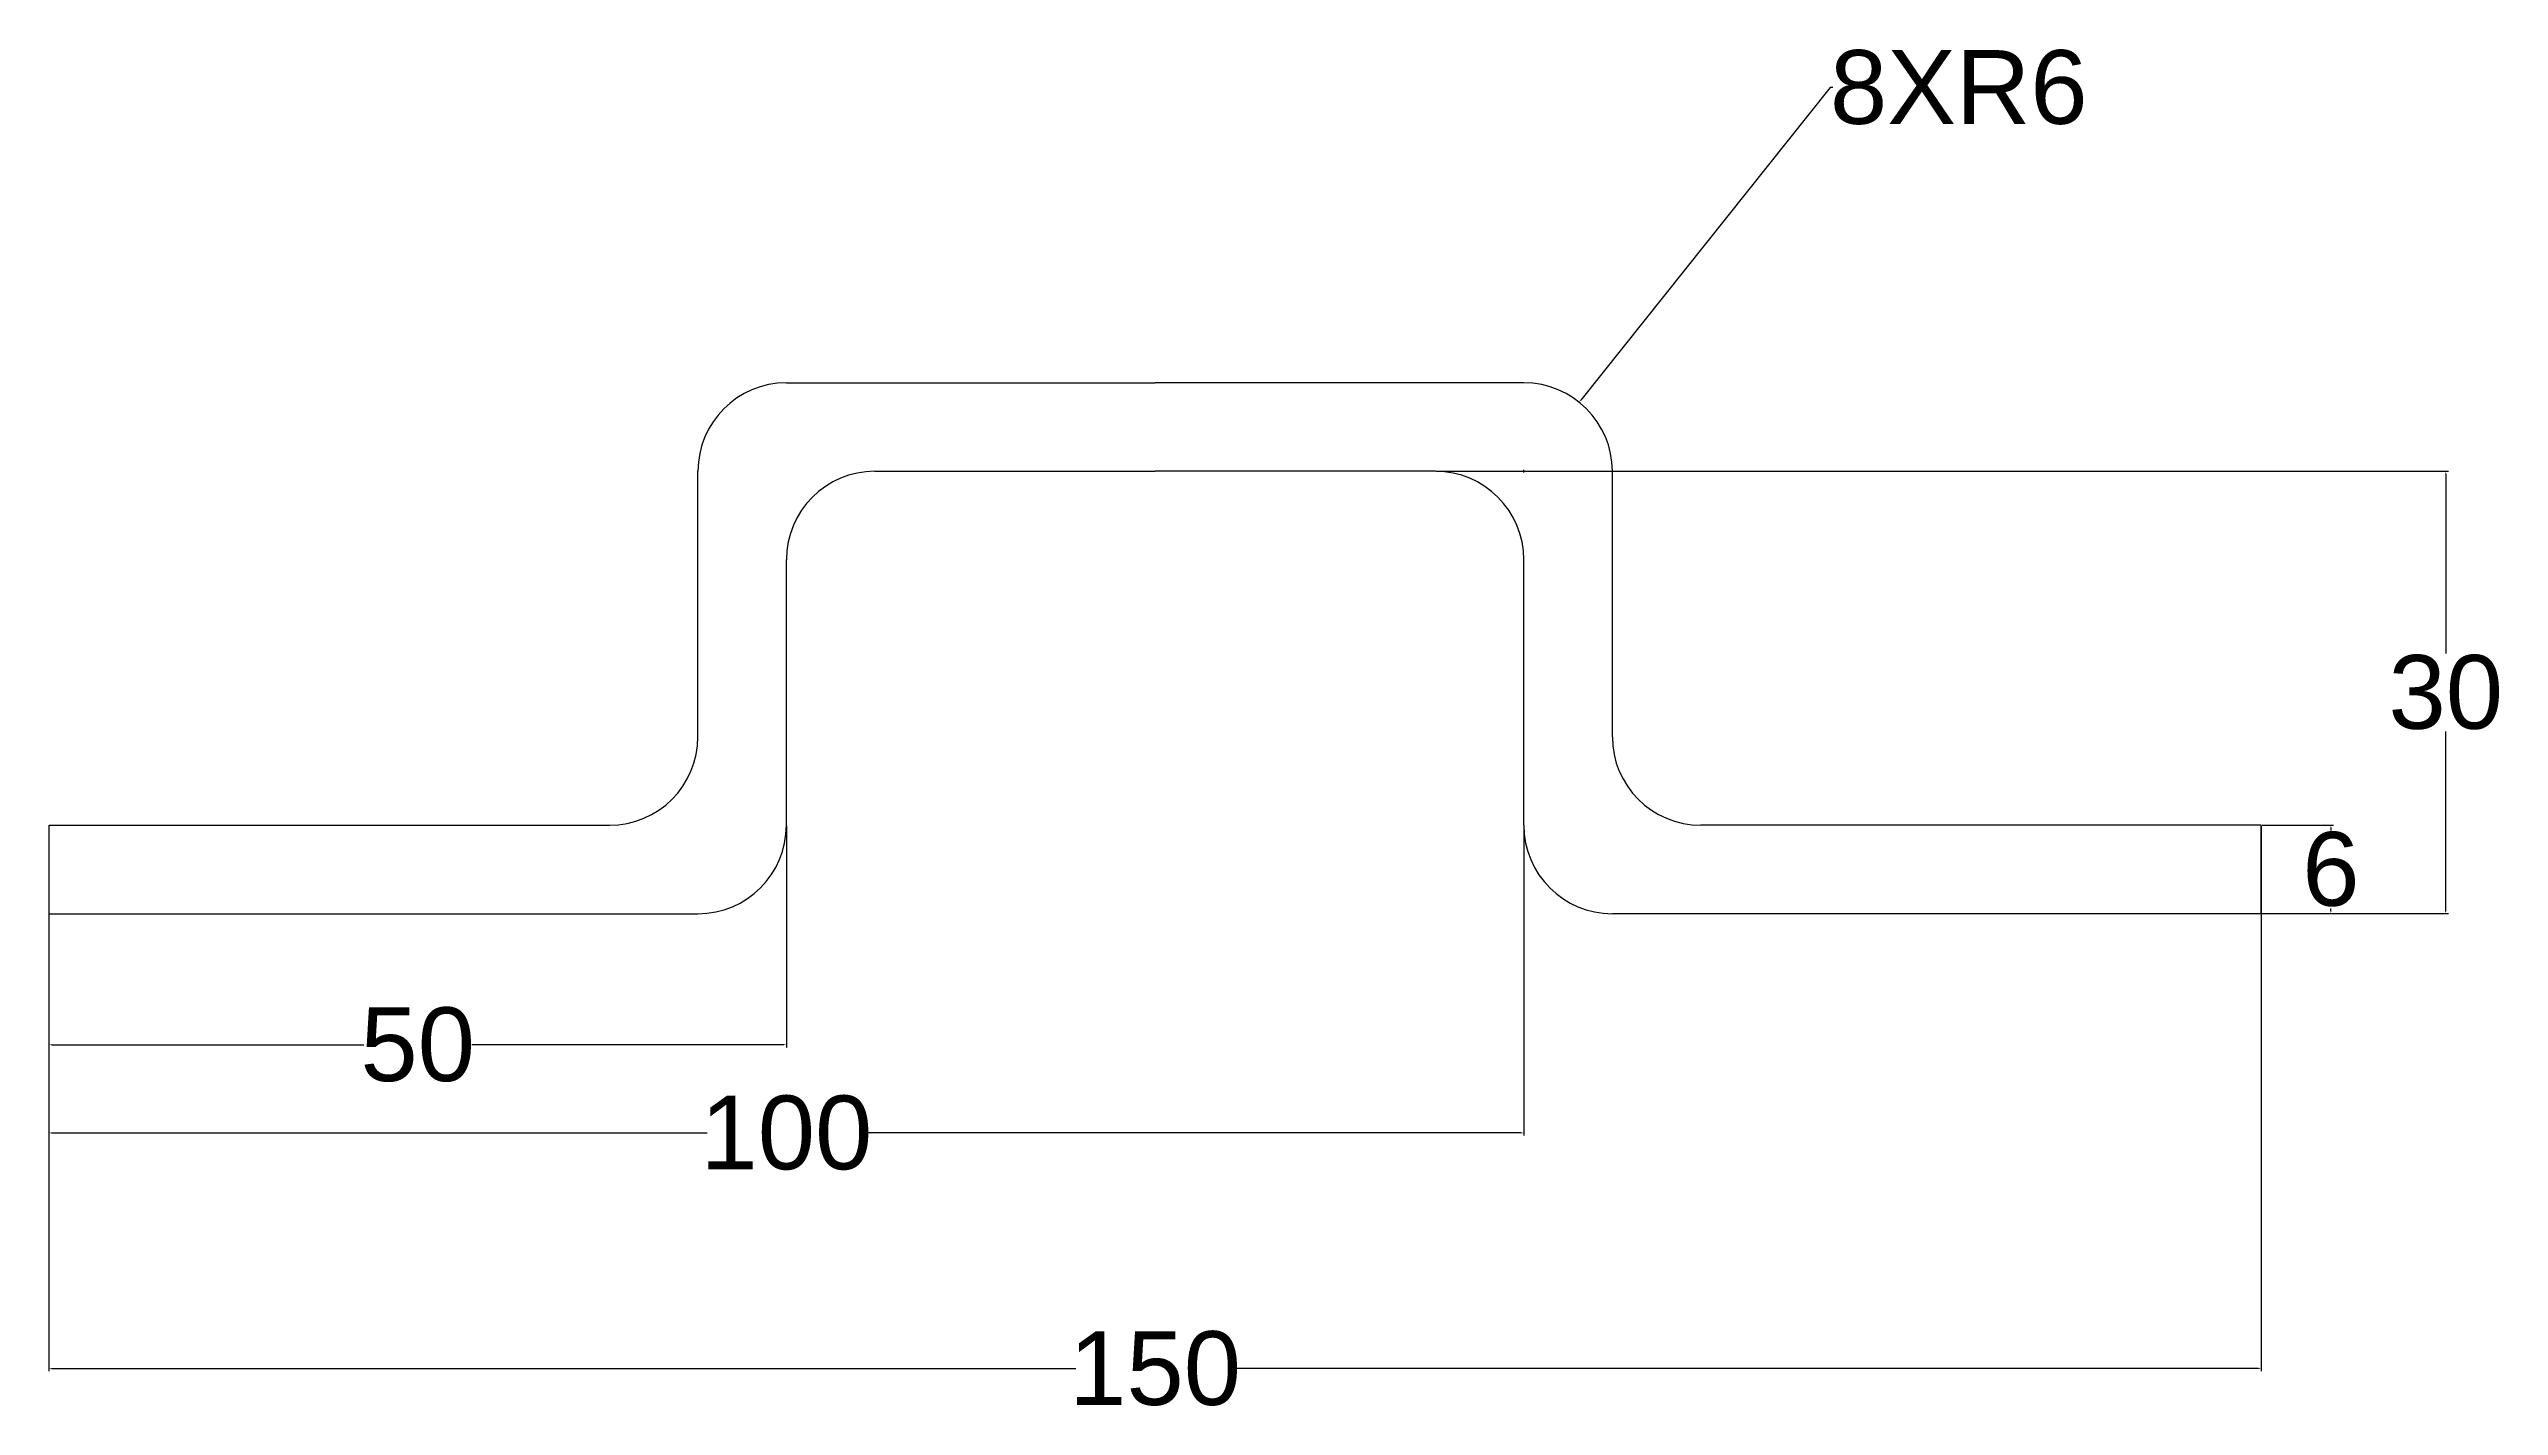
# Model space of a CAD drawing. Header units: inches. Extents: x 12 to 178, y -22 to 70.
import ezdxf

# ---------------------------------------------------------------- set-up
doc = ezdxf.new("R2010")
doc.units = ezdxf.units.IN
doc.header["$MEASUREMENT"] = 0
doc.layers.add('Dimention', color=6, linetype='Continuous')
doc.styles.get("Standard").update_dxf_attribs({"font": 'arial.ttf'})
doc.dimstyles.get("Standard").update_dxf_attribs({"dimtxt": 0.18, "dimasz": 0.18, "dimexe": 0.18, "dimexo": 0.0625, "dimgap": 0.09, "dimtad": 0, "dimtih": 1, "dimtoh": 1, "dimdec": 4, "dimzin": 0, "dimdsep": 46, "dimtxsty": 'Standard', "dimcen": 0.09, "dimadec": 0, "dimazin": 0, "dimtfac": 1, "dimtdec": 4, "dimtofl": 0, "dimtmove": 0, "dimatfit": 3, "dimfxl": 1, "dimtolj": 1, "dimtzin": 0, "dimarcsym": 0})

# ---------------------------------------------------------------- blocks, each defined once
blk = doc.blocks.new('*D16')
at = {"layer": 'Defpoints', "color": 0, "transparency": 16777216}
for p in [(12.14, 17.33), (62.14, 17.33), (62.14, 2.44)]:
    blk.add_point(p, dxfattribs=at)
at = {"layer": 'Dimention', "color": 0, "lineweight": -2, "transparency": 16777216}
for p, q in [((12.14, 17.26), (12.14, 2.26)), ((62.14, 17.26), (62.14, 2.26)), ((12.32, 2.44), (33.48, 2.44)), ((61.96, 2.44), (40.8, 2.44))]:
    blk.add_line(p, q, dxfattribs=at)
at = {"layer": 'Dimention', "color": 0, "transparency": 16777216}
for points in [[(12.32, 2.47), (12.32, 2.41), (12.14, 2.44)], [(61.96, 2.47), (61.96, 2.41), (62.14, 2.44)]]:
    blk.add_solid(points, dxfattribs=at)
at = {"layer": 'Dimention', "color": 0, "transparency": 16777216, "insert": (37.14, 2.44), "char_height": 0.18, "attachment_point": 5}
blk.add_mtext('\\A1;{\\H27.77778x;50}', dxfattribs=at)
blk = doc.blocks.new('*D17')
at = {"layer": 'Defpoints', "color": 0, "transparency": 16777216}
for p in [(12.14, 17.33), (112.14, 17.33), (112.14, -3.54)]:
    blk.add_point(p, dxfattribs=at)
at = {"layer": 'Dimention', "color": 0, "lineweight": -2, "transparency": 16777216}
for p, q in [((12.14, 17.26), (12.14, -3.72)), ((112.14, 17.26), (112.14, -3.72)), ((12.32, -3.54), (56.77, -3.54)), ((111.96, -3.54), (67.51, -3.54))]:
    blk.add_line(p, q, dxfattribs=at)
at = {"layer": 'Dimention', "color": 0, "transparency": 16777216}
for points in [[(12.32, -3.51), (12.32, -3.57), (12.14, -3.54)], [(111.96, -3.51), (111.96, -3.57), (112.14, -3.54)]]:
    blk.add_solid(points, dxfattribs=at)
at = {"layer": 'Dimention', "color": 0, "transparency": 16777216, "insert": (62.14, -3.54), "char_height": 0.18, "attachment_point": 5}
blk.add_mtext('\\A1;{\\H27.77778x;100}', dxfattribs=at)
blk = doc.blocks.new('*D18')
at = {"layer": 'Defpoints', "color": 0, "transparency": 16777216}
for p in [(12.14, 17.33), (162.14, 17.33), (162.14, -19.52)]:
    blk.add_point(p, dxfattribs=at)
at = {"layer": 'Dimention', "color": 0, "lineweight": -2, "transparency": 16777216}
for p, q in [((12.14, 17.26), (12.14, -19.7)), ((162.14, 17.26), (162.14, -19.7)), ((12.32, -19.52), (81.77, -19.52)), ((161.96, -19.52), (92.51, -19.52))]:
    blk.add_line(p, q, dxfattribs=at)
at = {"layer": 'Dimention', "color": 0, "transparency": 16777216}
for points in [[(12.32, -19.49), (12.32, -19.55), (12.14, -19.52)], [(161.96, -19.49), (161.96, -19.55), (162.14, -19.52)]]:
    blk.add_solid(points, dxfattribs=at)
at = {"layer": 'Dimention', "color": 0, "transparency": 16777216, "insert": (87.14, -19.52), "char_height": 0.18, "attachment_point": 5}
blk.add_mtext('\\A1;{\\H27.77778x;150}', dxfattribs=at)
blk = doc.blocks.new('*D19')
at = {"layer": 'Defpoints', "color": 0, "transparency": 16777216}
for p in [(115.88, 46.02), (112.14, 41.33)]:
    blk.add_point(p, dxfattribs=at)
at = {"layer": 'Dimention', "color": 0, "lineweight": -2, "transparency": 16777216}
for p, q in [((132.92, 67.35), (116, 46.16)), ((133.1, 67.35), (132.92, 67.35)), ((112.05, 41.33), (112.23, 41.33)), ((112.14, 41.24), (112.14, 41.42))]:
    blk.add_line(p, q, dxfattribs=at)
at = {"layer": 'Dimention', "color": 0, "transparency": 16777216}
blk.add_solid([(115.97, 46.17), (116.02, 46.14), (115.88, 46.02)], dxfattribs=at)
at = {"layer": 'Dimention', "color": 0, "transparency": 16777216, "insert": (141.63, 67.35), "char_height": 0.18, "attachment_point": 5}
blk.add_mtext('\\A1;{\\H27.77778x;8XR6}', dxfattribs=at)
blk = doc.blocks.new('*D20')
at = {"layer": 'Defpoints', "color": 0, "transparency": 16777216}
for p in [(162.14, 17.33), (162.14, 11.33), (166.86, 11.33)]:
    blk.add_point(p, dxfattribs=at)
at = {"layer": 'Dimention', "color": 0, "lineweight": -2, "transparency": 16777216}
for p, q in [((162.2, 17.33), (167.04, 17.33)), ((166.86, 17.15), (166.86, 16.97)), ((166.86, 11.51), (166.86, 11.68)), ((162.2, 11.33), (167.04, 11.33))]:
    blk.add_line(p, q, dxfattribs=at)
at = {"layer": 'Dimention', "color": 0, "transparency": 16777216}
for points in [[(166.83, 17.15), (166.89, 17.15), (166.86, 17.33)], [(166.83, 11.51), (166.89, 11.51), (166.86, 11.33)]]:
    blk.add_solid(points, dxfattribs=at)
at = {"layer": 'Dimention', "color": 0, "transparency": 16777216, "insert": (166.86, 14.33), "char_height": 0.18, "attachment_point": 5}
blk.add_mtext('\\A1;{\\H27.77778x;6}', dxfattribs=at)
blk = doc.blocks.new('*D21')
at = {"layer": 'Defpoints', "color": 0, "transparency": 16777216}
for p in [(106.14, 41.33), (162.14, 11.33), (174.65, 11.33)]:
    blk.add_point(p, dxfattribs=at)
at = {"layer": 'Dimention', "color": 0, "lineweight": -2, "transparency": 16777216}
for p, q in [((106.2, 41.33), (174.83, 41.33)), ((174.65, 41.15), (174.65, 28.97)), ((174.65, 11.51), (174.65, 23.68)), ((162.2, 11.33), (174.83, 11.33))]:
    blk.add_line(p, q, dxfattribs=at)
at = {"layer": 'Dimention', "color": 0, "transparency": 16777216}
for points in [[(174.62, 41.15), (174.68, 41.15), (174.65, 41.33)], [(174.62, 11.51), (174.68, 11.51), (174.65, 11.33)]]:
    blk.add_solid(points, dxfattribs=at)
at = {"layer": 'Dimention', "color": 0, "transparency": 16777216, "insert": (174.65, 26.33), "char_height": 0.18, "attachment_point": 5}
blk.add_mtext('\\A1;{\\H27.77778x;30}', dxfattribs=at)

msp = doc.modelspace()

# ---------------------------------------------------------------- linework, layer by layer
for p, q in [((62.14069, 47.32667), (87.14069, 47.32667)), ((112.14069, 47.32667), (87.14069, 47.32667)), ((56.14069, 23.32667), (56.14069, 41.32667)), ((56.14069, 23.32667), (56.14069, 41.32667)), ((56.14069, 23.32667), (56.14069, 41.32667)), ((56.14069, 23.32667), (56.14069, 41.32667)), ((68.14069, 41.32667), (87.14069, 41.32667)), ((106.14069, 41.32667), (87.14069, 41.32667)), ((118.14069, 23.32667), (118.14069, 41.32667)), ((118.14069, 23.32667), (118.14069, 41.32667)), ((118.14069, 23.32667), (118.14069, 41.32667)), ((118.14069, 23.32667), (118.14069, 41.32667)), ((62.14069, 17.32667), (62.14069, 35.32667)), ((62.14069, 17.32667), (62.14069, 35.32667)), ((62.14069, 17.32667), (62.14069, 35.32667)), ((62.14069, 17.32667), (62.14069, 35.32667)), ((112.14069, 17.32667), (112.14069, 35.32667)), ((112.14069, 17.32667), (112.14069, 35.32667)), ((112.14069, 17.32667), (112.14069, 35.32667)), ((112.14069, 17.32667), (112.14069, 35.32667)), ((12.14069, 11.32667), (12.14069, 17.32667)), ((12.14069, 17.32667), (50.14069, 17.32667)), ((12.14069, 11.32667), (12.14069, 17.32667)), ((12.14069, 17.32667), (50.14069, 17.32667)), ((12.14069, 11.32667), (12.14069, 17.32667)), ((12.14069, 17.32667), (50.14069, 17.32667)), ((12.14069, 11.32667), (12.14069, 17.32667)), ((12.14069, 17.32667), (50.14069, 17.32667)), ((162.14069, 17.32667), (124.14069, 17.32667)), ((162.14069, 17.32667), (124.14069, 17.32667)), ((162.14069, 17.32667), (124.14069, 17.32667)), ((162.14069, 17.32667), (124.14069, 17.32667)), ((162.14069, 11.32667), (162.14069, 17.32667)), ((162.14069, 11.32667), (162.14069, 17.32667)), ((162.14069, 11.32667), (162.14069, 17.32667)), ((162.14069, 11.32667), (162.14069, 17.32667)), ((12.14069, 11.32667), (56.14069, 11.32667)), ((12.14069, 11.32667), (56.14069, 11.32667)), ((12.14069, 11.32667), (56.14069, 11.32667)), ((12.14069, 11.32667), (56.14069, 11.32667)), ((162.14069, 11.32667), (118.14069, 11.32667)), ((162.14069, 11.32667), (118.14069, 11.32667)), ((162.14069, 11.32667), (118.14069, 11.32667)), ((162.14069, 11.32667), (118.14069, 11.32667))]:
    msp.add_line(p, q)
for centre, start, end in [((62.14069, 41.32667), 90, 180), ((62.14069, 41.32667), 90, 180), ((62.14069, 41.32667), 90, 180), ((62.14069, 41.32667), 90, 180), ((112.14069, 41.32667), 0, 90), ((112.14069, 41.32667), 0, 90), ((112.14069, 41.32667), 0, 90), ((112.14069, 41.32667), 0, 90), ((68.14069, 35.32667), 90, 180), ((68.14069, 35.32667), 90, 180), ((68.14069, 35.32667), 90, 180), ((68.14069, 35.32667), 90, 180), ((106.14069, 35.32667), 0, 90), ((106.14069, 35.32667), 0, 90), ((106.14069, 35.32667), 0, 90), ((106.14069, 35.32667), 0, 90), ((50.14069, 23.32667), 270, 0), ((50.14069, 23.32667), 270, 0), ((50.14069, 23.32667), 270, 0), ((50.14069, 23.32667), 270, 0), ((124.14069, 23.32667), 180, 270), ((124.14069, 23.32667), 180, 270), ((124.14069, 23.32667), 180, 270), ((124.14069, 23.32667), 180, 270), ((56.14069, 17.32667), 270, 0), ((56.14069, 17.32667), 270, 0), ((56.14069, 17.32667), 270, 0), ((56.14069, 17.32667), 270, 0), ((118.14069, 17.32667), 180, 270), ((118.14069, 17.32667), 180, 270), ((118.14069, 17.32667), 180, 270), ((118.14069, 17.32667), 180, 270)]:
    msp.add_arc(centre, 6, start, end)

# ---------------------------------------------------------------- dimensions: what is measured, and where the dimension line sits
at = {"layer": 'Dimention'}
dim = msp.add_radius_dim(center=(112.14069, 41.32667), mpoint=(115.88471, 46.01519), text='{\\H27.77778x;8XR6}', dimstyle='Standard', dxfattribs=at)
dim.commit()
dim.dimension.update_dxf_attribs({"geometry": '*D19', "text_midpoint": (141.62781, 67.35212), "dimtype": 164})
for base, p1, text, picture, middle in [((174.64721, 11.32667), (106.14069, 41.32667), '{\\H27.77778x;30}', '*D21', (174.64721, 26.32667)), ((166.86407, 11.32667), (162.14069, 17.32667), '{\\H27.77778x;6}', '*D20', (166.86407, 14.32667))]:
    dim = msp.add_linear_dim(base=base, p1=p1, p2=(162.14069, 11.32667), angle=90, text=text, dimstyle='Standard', dxfattribs=at)
    dim.commit()
    dim.dimension.update_dxf_attribs({"geometry": picture, "text_midpoint": middle})
dim = msp.add_linear_dim(base=(62.14069, 2.44032), p1=(12.14069, 17.32667), p2=(62.14069, 17.32667), text='{\\H27.77778x;50}', dimstyle='Standard', dxfattribs=at)
dim.commit()
dim.dimension.update_dxf_attribs({"geometry": '*D16', "text_midpoint": (37.14069, 2.44032), "dimtype": 160})
for base, p2, text, picture, middle in [((112.14069, -3.54073), (112.14069, 17.32667), '{\\H27.77778x;100}', '*D17', (62.14069, -3.54073)), ((162.14069, -19.52051), (162.14069, 17.32667), '{\\H27.77778x;150}', '*D18', (87.14069, -19.52051))]:
    dim = msp.add_linear_dim(base=base, p1=(12.14069, 17.32667), p2=p2, text=text, dimstyle='Standard', dxfattribs=at)
    dim.commit()
    dim.dimension.update_dxf_attribs({"geometry": picture, "text_midpoint": middle})

doc.saveas('drawing.dxf')
